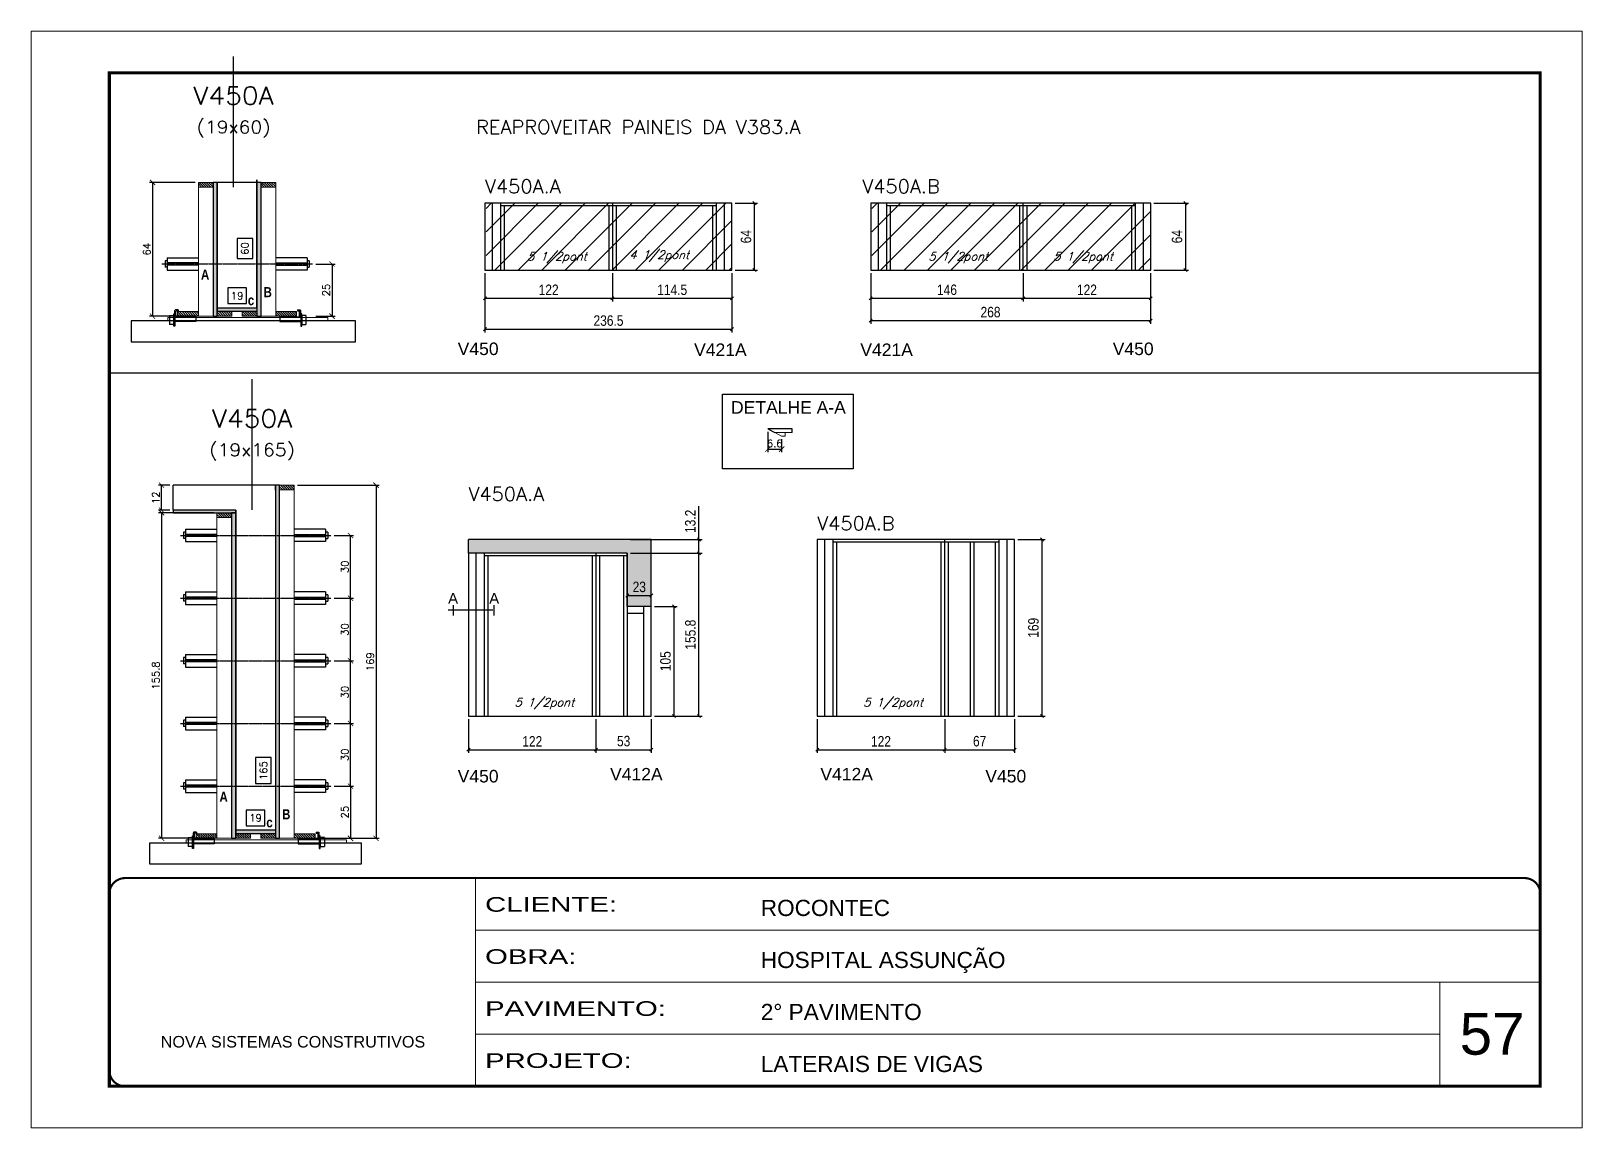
# Model space of a CAD drawing. Extents: x 137137 to 143418, y 10464 to 34486.
# Drawn here: x 137137 to 138622, y 17356 to 18406 of the extents above; entities that cross this region are included whole.
import ezdxf
from ezdxf.enums import TextEntityAlignment as Align

# ---------------------------------------------------------------- set-up
doc = ezdxf.new("R2010")
doc.units = 0
for name, pattern in [('CONTINUO', [0]), ('DASHED', [0.75, 0.5, -0.25]), ('HIDDEN', [0.375, 0.25, -0.125])]:
    doc.linetypes.add(name, pattern=pattern)
for name, color, linetype in [('5', 5, 'Continuous'), ('barrote', 251, 'Continuous'), ('COTA', 241, 'Continuous'), ('Cota Seção (2x)', 4, 'Continuous'), ('detalhes', 4, 'Continuous'), ('Painéis', 200, 'Continuous'), ('presilha', 1, 'Continuous'), ('Reaproveitamento', 251, 'Continuous'), ('SARR_2.2x7', 40, 'Continuous'), ('SARR_3.5x7', 81, 'Continuous'), ('TENSOR', 3, 'Continuous'), ('texto', 7, 'Continuous'), ('Texto de Titulo', 7, 'Continuous'), ('Texto Qtd Sarr', 242, 'Continuous')]:
    doc.layers.add(name, color=color, linetype=linetype)
for name, color, linetype, lineweight in [('CARIMBO', 255, 'Continuous', 9), ('CONCRETO', 251, 'Continuous', 25), ('Folhas', 255, 'Continuous', 9), ('Hachura', 251, 'Continuous', 9), ('Madeira', 126, 'Continuous', 18), ('Sarr 2.2x7', 40, 'Continuous', 9), ('SARRAFO DE PRESSAO', 251, 'DASHED', 9), ('SCO-___-LAJ', 2, 'Continuous', 0), ('Texto Seção', 7, 'Continuous', 15)]:
    doc.layers.add(name, color=color, linetype=linetype, lineweight=lineweight)
doc.styles.add('ARIAL', font='arial.ttf')
doc.styles.add('COTA TECNICA', font='techl___.ttf', dxfattribs={"height": 10})
doc.styles.add('REGUA-120', font='ROMANS.shx', dxfattribs={"height": 15})
doc.styles.add('Romans', font='romans.shx')
doc.styles.get("Standard").update_dxf_attribs({"font": 'arial.ttf'})
doc.styles.add('TECNICA', font='techb___.ttf', dxfattribs={"height": 10})
doc.styles.add('Tecnologia', font='')
doc.styles.get('Tecnologia').set_extended_font_data('Forgotten Futurist')
doc.dimstyles.new('Cota Seção (2x)', dxfattribs={"dimtxt": 7, "dimasz": 5, "dimexe": 3, "dimexo": 3, "dimgap": 2, "dimtad": 3, "dimdec": 1, "dimlfac": 0.5, "dimzin": 12, "dimdsep": 46, "dimtxsty": 'Romans', "dimblk": 'ARCHTICK', "dimcen": 0, "dimclrd": 4, "dimclre": 4, "dimclrt": 1, "dimadec": 1, "dimazin": 3, "dimtfac": 1, "dimtdec": 1, "dimtmove": 0, "dimatfit": 3, "dimldrblk": 'OBLIQUE', "dimfxl": 1, "dimtolj": 1, "dimtzin": 12, "dimarcsym": 0})
doc.dimstyles.new('Cota Seção interna', dxfattribs={"dimtxt": 7, "dimasz": 6, "dimexe": 0.18, "dimexo": 2, "dimgap": -4, "dimtad": 3, "dimdec": 1, "dimlfac": 0.5, "dimzin": 12, "dimdsep": 46, "dimtxsty": 'Romans', "dimblk": 'ARCHTICK', "dimcen": 0.09, "dimse1": 1, "dimse2": 1, "dimsd1": 1, "dimsd2": 1, "dimclrd": 180, "dimclre": 5, "dimclrt": 1, "dimadec": 0, "dimazin": 3, "dimtfac": 1, "dimtdec": 1, "dimtofl": 0, "dimtmove": 0, "dimatfit": 3, "dimldrblk": 'ARCHTICK', "dimfxl": 1, "dimtolj": 1, "dimtzin": 0, "dimarcsym": 0})
doc.dimstyles.new('PAINEL', dxfattribs={"dimtxt": 10, "dimasz": 3, "dimexe": 3, "dimexo": 3, "dimgap": 3, "dimtad": 1, "dimdec": 1, "dimzin": 12, "dimdsep": 46, "dimtxsty": 'COTA TECNICA', "dimblk1": 'OBLIQUE', "dimblk2": 'OBLIQUE', "dimsah": 1, "dimcen": 0.9, "dimclrd": 4, "dimclre": 4, "dimclrt": 240, "dimadec": 1, "dimazin": 3, "dimtfac": 1, "dimtdec": 1, "dimtmove": 0, "dimatfit": 3, "dimfxl": 1, "dimtolj": 1, "dimtzin": 12, "dimarcsym": 0})

msp = doc.modelspace()

# ---------------------------------------------------------------- texts
at = {"layer": '5', "linetype": 'Continuous'}
for s, rotation, p in [('V450', 0.00004, (137545.82, 18095.55)), ('V421A', 0.00004, (137772.18, 18094.64)), ('V421A', 0.00004, (137931.32, 18094.64)), ('V450', 0.00004, (138173.01, 18095.55)), ('V450', 0.00004, (137545.82, 17686.46)), ('V412A', 0.00004, (137691.73, 17688.35)), ('V412A', 359.99996, (137893.09, 17688.35)), ('V450', 359.99996, (138051, 17686.46))]:
    msp.add_text(s, height=12, rotation=rotation, dxfattribs=at).set_placement(p)
at = {"layer": '5', "color": 7, "linetype": 'Continuous'}
msp.add_text('DETALHE A-A', height=12, rotation=359.99996, dxfattribs=at).set_placement((137807.54, 18039.46))
at = {"layer": 'CARIMBO', "style": 'ARIAL'}
msp.add_text('57', height=40, dxfattribs=at).set_placement((138505.15, 17425.87))
at = {"layer": 'detalhes', "style": 'TECNICA'}
for s, p in [('A', (137300.01, 18167.81)), ('c', (137344.87, 18143.27)), ('B', (137359.97, 18150.97)), ('A', (137317.73, 17668)), ('B', (137377.69, 17651.16)), ('c', (137362.59, 17643.46))]:
    msp.add_text(s, height=9.6, dxfattribs=at).set_placement(p)
at = {"layer": 'detalhes', "color": 0, "linetype": 'Continuous', "style": 'ARIAL'}
for p in [(137541.41, 17862.71), (137580.77, 17862.71)]:
    msp.add_text('A', height=10.22, dxfattribs=at).set_placement(p, align=Align.MIDDLE_CENTER)
at = {"layer": 'texto', "color": 2, "char_height": 8, "attachment_point": 5, "style": 'Romans'}
for s, insert in [('{\\Q19;\\C256;5 1/2pont}', (137640.84, 18188.72)), ('{\\Q19;\\C256;4 1/2pont}', (137738.75, 18190.23)), ('{\\Q19;\\C256;5 1/2pont}', (138025.09, 18188.72)), ('{\\Q19;\\C256;5 1/2pont}', (138144.6, 18188.72)), ('{\\Q19;\\C256;5 1/2pont}', (137628.83, 17761.82)), ('{\\Q19;\\C256;5 1/2pont}', (137962.73, 17761.82))]:
    msp.add_mtext(s, dxfattribs=dict(at, insert=insert))
at = {"layer": 'Texto Seção', "style": 'REGUA-120', "width": 1.05}
for s, p in [('REAPROVEITAR PAINEIS DA V383.A', (137563.39, 18307.36)), ('V450A.A', (137571.91, 18250.59)), ('V450A.B', (137933.14, 18250.6)), ('V450A.A', (137556.06, 17956.01)), ('V450A.B', (137889.96, 17927.88))]:
    msp.add_text(s, height=13, dxfattribs=at).set_placement(p)

# ---------------------------------------------------------------- blocks, each defined once
blk = doc.blocks.new('9999999999')
at = {"color": 30, "linetype": 'CONTINUO'}
for p, q in [((98564.6, 34230.2), (98564.6, 34429.4)), ((98564.6, 34379.6), (99584, 34379.6)), ((98564.6, 34329.8), (99488, 34329.8)), ((99584, 34329.8), (99488, 34329.8)), ((99488, 34329.8), (99488, 34230.2)), ((98564.6, 34280), (99488, 34280))]:
    blk.add_line(p, q, dxfattribs=at)
at = {"color": 30, "linetype": 'CONTINUO', "const_width": 2}
blk.add_lwpolyline([(99584, 34230.2), (99584, 34414.4, 0.414214), (99569, 34429.4), (98229, 34429.4, 0.414214), (98214, 34414.4), (98214, 34245.2, 0.414214), (98229, 34230.2), (99584, 34230.2)], format="xyb", dxfattribs=at)
at = {"layer": 'Folhas'}
blk.add_lwpolyline([(98139, 34190.2), (99624, 34190.2), (99624, 35240.2), (98139, 35240.2)], close=True, dxfattribs=at)
at = {"layer": 'Folhas', "color": 30, "const_width": 3}
blk.add_lwpolyline([(98214, 34230.2), (99584, 34230.2), (99584, 35200.2), (98214, 35200.2)], close=True, dxfattribs=at)
at = {"color": 7, "linetype": 'Continuous', "ltscale": 5, "style": 'ARIAL'}
for s, height, p in [('ROCONTEC', 15.48, (98837.7, 34393.1)), ('HOSPITAL ASSUNÇÃO', 15.483, (98837.7, 34343.3)), ('2° PAVIMENTO', 15.483, (98837.7, 34293.5)), ('NOVA SISTEMAS CONSTRUTIVOS', 11.059, (98263.2, 34267.2)), ('LATERAIS DE VIGAS', 15.483, (98837.7, 34243.7))]:
    blk.add_text(s, height=height, dxfattribs=at).set_placement(p)
at = {"layer": 'Folhas', "color": 7, "style": 'Tecnologia', "width": 1.5}
for s, p in [('CLIENTE:', (98573.7, 34397.2)), ('OBRA:', (98573.7, 34347.3)), ('PAVIMENTO:', (98573.7, 34297.5)), ('PROJETO:', (98573.7, 34247.7))]:
    blk.add_text(s, height=14, dxfattribs=at).set_placement(p)
blk = doc.blocks.new('*D1649')
at = {"layer": 'Cota Seção (2x)', "color": 180, "lineweight": -2, "transparency": 16777216}
for p, q in [((137349.6, 18207.1), (137334.6, 18207.1)), ((137334.6, 18207.1), (137334.6, 18188.1)), ((137349.6, 18188.1), (137349.6, 18207.1)), ((137334.6, 18188.1), (137349.6, 18188.1))]:
    blk.add_line(p, q, dxfattribs=at)
at = {"layer": 'Defpoints', "color": 0, "transparency": 16777216}
for p in [(137353.6, 18260.8), (137353.6, 18260.8), (137353.6, 18140.8)]:
    blk.add_point(p, dxfattribs=at)
at = {"layer": 'Cota Seção (2x)', "color": 1, "transparency": 16777216, "insert": (137342.1, 18197.6), "char_height": 7, "attachment_point": 5, "rotation": 90, "style": 'Romans'}
blk.add_mtext('\\A1;60', dxfattribs=at)
blk = doc.blocks.new('_ArchTick')
at = {"color": 0, "linetype": 'ByBlock', "const_width": 0.15}
blk.add_lwpolyline([(-0.5, -0.5), (0.5, 0.5)], dxfattribs=at)
blk = doc.blocks.new('PRESILHA METÁLICA 1')
at = {"layer": 'presilha'}
for p, q in [((0, 13), (6, 13)), ((0, 13), (0, 0)), ((6, 0), (0, 0)), ((6, 15.5), (7.5, 15.5)), ((6, -2.5), (6, 15.5)), ((6, 13), (6, 0)), ((7.5, 10.6), (7.5, 19.9)), ((7.5, 15.5), (7.5, -2.5)), ((37.5, 4.1), (7.5, 4.1)), ((12, 21), (8.6, 21)), ((9, 11.6), (9, 18.9)), ((12, 19.5), (9.6, 19.5)), ((37.5, 11), (9.6, 11)), ((12, 21), (12, 19.5)), ((37.5, 11), (37.5, 4.1)), ((7.5, -2.5), (6, -2.5))]:
    blk.add_line(p, q, dxfattribs=at)
for centre, radius, start, end in [((8.6, 19.9), 1.14, 90, 180), ((9.6, 18.9), 0.57, 90, 180), ((9.6, 11.6), 0.57, 180, 270)]:
    blk.add_arc(centre, radius, start, end, dxfattribs=at)
blk = doc.blocks.new('*D1650')
at = {"layer": 'Cota Seção (2x)', "color": 180, "lineweight": -2, "transparency": 16777216}
for p, q in [((137343.6, 18159.8), (137325.6, 18159.8)), ((137325.6, 18159.8), (137325.6, 18144.8)), ((137343.6, 18144.8), (137343.6, 18159.8)), ((137325.6, 18144.8), (137343.6, 18144.8))]:
    blk.add_line(p, q, dxfattribs=at)
at = {"layer": 'Defpoints', "color": 0, "transparency": 16777216}
for p in [(137315.6, 18132.8), (137353.6, 18140.8), (137353.6, 18132.8)]:
    blk.add_point(p, dxfattribs=at)
at = {"layer": 'Cota Seção (2x)', "color": 1, "transparency": 16777216, "insert": (137334.6, 18152.3), "char_height": 7, "attachment_point": 5, "style": 'Romans'}
blk.add_mtext('\\A1;19', dxfattribs=at)
blk = doc.blocks.new('*D1670')
at = {"layer": 'COTA', "color": 4, "lineweight": -2, "transparency": 16777216}
for p, q in [((137294.6, 18260.8), (137250.7, 18260.8)), ((137253.7, 18260.8), (137253.7, 18132.8)), ((137294.6, 18132.8), (137250.7, 18132.8))]:
    blk.add_line(p, q, dxfattribs=at)
at = {"layer": 'Defpoints', "color": 0, "transparency": 16777216}
for p in [(137297.6, 18260.8), (137253.7, 18132.8), (137297.6, 18132.8)]:
    blk.add_point(p, dxfattribs=at)
at = {"layer": 'COTA', "color": 4, "lineweight": -2, "transparency": 16777216, "xscale": 5, "yscale": 5, "zscale": 5}
for p, rotation in [((137253.7, 18260.8), 90), ((137253.7, 18132.8), 270)]:
    blk.add_blockref('_ArchTick', p, dxfattribs=dict(at, rotation=rotation))
at = {"layer": 'COTA', "color": 1, "transparency": 16777216, "insert": (137248.2, 18196.8), "char_height": 7, "attachment_point": 5, "rotation": 90, "style": 'Romans'}
blk.add_mtext('\\A1;64', dxfattribs=at)
blk = doc.blocks.new('_Oblique')
at = {"color": 0, "linetype": 'ByBlock', "lineweight": -2}
blk.add_line((-0.5, -0.5), (0.5, 0.5), dxfattribs=at)
blk = doc.blocks.new('*D1671')
at = {"layer": 'COTA', "color": 4, "lineweight": -2, "transparency": 16777216}
for p, q in [((137409.9, 18182.7), (137428.5, 18182.7)), ((137425.5, 18182.7), (137425.5, 18132.8)), ((137409.9, 18132.8), (137428.5, 18132.8))]:
    blk.add_line(p, q, dxfattribs=at)
at = {"layer": 'Defpoints', "color": 0, "transparency": 16777216}
for p in [(137406.9, 18182.7), (137406.9, 18132.8), (137425.5, 18132.8)]:
    blk.add_point(p, dxfattribs=at)
at = {"layer": 'COTA', "color": 4, "lineweight": -2, "transparency": 16777216, "xscale": 5, "yscale": 5, "zscale": 5}
for p, rotation in [((137425.5, 18182.7), 90), ((137425.5, 18132.8), 270)]:
    blk.add_blockref('_ArchTick', p, dxfattribs=dict(at, rotation=rotation))
at = {"layer": 'COTA', "color": 1, "transparency": 16777216, "insert": (137420, 18157.8), "char_height": 7, "attachment_point": 5, "rotation": 90, "style": 'Romans'}
blk.add_mtext('\\A1;25', dxfattribs=at)
blk = doc.blocks.new('titulo1')
at = {"layer": 'Defpoints', "color": 252, "linetype": 'HIDDEN', "ltscale": 2}
blk.add_line((0, 0), (0, 125), dxfattribs=at)
at = {"layer": 'Defpoints', "style": 'Romans', "oblique": 15}
blk.add_attdef('FOLHA', text='', height=10, dxfattribs=at).set_placement((0, 15.6), align=Align.MIDDLE_CENTER)
at = {"layer": 'Texto Qtd Sarr', "color": 3, "style": 'Romans', "oblique": 15}
for tag, height, p in [('TITULO', 17, (0, 71.4)), ('SEÇÃO', 12, (0, 41.5))]:
    blk.add_attdef(tag, text='', height=height, dxfattribs=at).set_placement(p, align=Align.MIDDLE_CENTER)
blk = doc.blocks.new('*D1672')
at = {"layer": 'COTA', "color": 4, "lineweight": -2, "ltscale": 25, "transparency": 16777216}
for p, q in [((137571.9, 18173.9), (137571.9, 18146.9)), ((137693.9, 18173.9), (137693.9, 18146.9)), ((137571.9, 18149.9), (137693.9, 18149.9))]:
    blk.add_line(p, q, dxfattribs=at)
at = {"layer": 'Defpoints', "color": 0, "ltscale": 25, "transparency": 16777216}
for p in [(137571.9, 18176.9), (137693.9, 18176.9), (137693.9, 18149.9)]:
    blk.add_point(p, dxfattribs=at)
at = {"layer": 'COTA', "color": 4, "lineweight": -2, "ltscale": 25, "transparency": 16777216, "xscale": 3, "yscale": 3, "zscale": 3, "rotation": 180}
blk.add_blockref('_Oblique', (137571.9, 18149.9), dxfattribs=at)
at = {"layer": 'COTA', "color": 4, "lineweight": -2, "ltscale": 25, "transparency": 16777216, "xscale": 3, "yscale": 3, "zscale": 3}
blk.add_blockref('_Oblique', (137693.9, 18149.9), dxfattribs=at)
at = {"layer": 'COTA', "color": 240, "ltscale": 25, "transparency": 16777216, "insert": (137632.9, 18158), "char_height": 10, "attachment_point": 5, "style": 'COTA TECNICA'}
blk.add_mtext('\\A1;122', dxfattribs=at)
blk = doc.blocks.new('*D1962')
at = {"layer": 'COTA', "color": 4, "lineweight": -2, "ltscale": 25, "transparency": 16777216}
for p, q in [((137693.9, 18173.9), (137693.9, 18146.9)), ((137808.4, 18173.9), (137808.4, 18146.9)), ((137693.9, 18149.9), (137808.4, 18149.9))]:
    blk.add_line(p, q, dxfattribs=at)
at = {"layer": 'Defpoints', "color": 0, "ltscale": 25, "transparency": 16777216}
for p in [(137693.9, 18176.9), (137808.4, 18176.9), (137808.4, 18149.9)]:
    blk.add_point(p, dxfattribs=at)
at = {"layer": 'COTA', "color": 4, "lineweight": -2, "ltscale": 25, "transparency": 16777216, "xscale": 3, "yscale": 3, "zscale": 3, "rotation": 180}
blk.add_blockref('_Oblique', (137693.9, 18149.9), dxfattribs=at)
at = {"layer": 'COTA', "color": 4, "lineweight": -2, "ltscale": 25, "transparency": 16777216, "xscale": 3, "yscale": 3, "zscale": 3}
blk.add_blockref('_Oblique', (137808.4, 18149.9), dxfattribs=at)
at = {"layer": 'COTA', "color": 240, "ltscale": 25, "transparency": 16777216, "insert": (137751.2, 18158), "char_height": 10, "attachment_point": 5, "style": 'COTA TECNICA'}
blk.add_mtext('\\A1;114.5', dxfattribs=at)
blk = doc.blocks.new('*D1963')
at = {"layer": 'COTA', "color": 4, "lineweight": -2, "ltscale": 25, "transparency": 16777216}
for p, q in [((137571.9, 18173.9), (137571.9, 18117.3)), ((137808.4, 18173.9), (137808.4, 18117.3)), ((137571.9, 18120.3), (137808.4, 18120.3))]:
    blk.add_line(p, q, dxfattribs=at)
at = {"layer": 'Defpoints', "color": 0, "ltscale": 25, "transparency": 16777216}
for p in [(137571.9, 18176.9), (137808.4, 18176.9), (137808.4, 18120.3)]:
    blk.add_point(p, dxfattribs=at)
at = {"layer": 'COTA', "color": 4, "lineweight": -2, "ltscale": 25, "transparency": 16777216, "xscale": 3, "yscale": 3, "zscale": 3, "rotation": 180}
blk.add_blockref('_Oblique', (137571.9, 18120.3), dxfattribs=at)
at = {"layer": 'COTA', "color": 4, "lineweight": -2, "ltscale": 25, "transparency": 16777216, "xscale": 3, "yscale": 3, "zscale": 3}
blk.add_blockref('_Oblique', (137808.4, 18120.3), dxfattribs=at)
at = {"layer": 'COTA', "color": 240, "ltscale": 25, "transparency": 16777216, "insert": (137690.2, 18128.5), "char_height": 10, "attachment_point": 5, "style": 'COTA TECNICA'}
blk.add_mtext('\\A1;236.5', dxfattribs=at)
blk = doc.blocks.new('*D1964')
at = {"layer": 'COTA', "color": 4, "lineweight": -2, "ltscale": 25, "transparency": 16777216}
for p, q in [((137811.4, 18240.9), (137833, 18240.9)), ((137830, 18176.9), (137830, 18240.9)), ((137811.4, 18176.9), (137833, 18176.9))]:
    blk.add_line(p, q, dxfattribs=at)
at = {"layer": 'Defpoints', "color": 0, "ltscale": 25, "transparency": 16777216}
for p in [(137808.4, 18240.9), (137830, 18240.9), (137808.4, 18176.9)]:
    blk.add_point(p, dxfattribs=at)
at = {"layer": 'COTA', "color": 4, "lineweight": -2, "ltscale": 25, "transparency": 16777216, "xscale": 3, "yscale": 3, "zscale": 3}
for p, rotation in [((137830, 18240.9), 90), ((137830, 18176.9), 270)]:
    blk.add_blockref('_Oblique', p, dxfattribs=dict(at, rotation=rotation))
at = {"layer": 'COTA', "color": 240, "ltscale": 25, "transparency": 16777216, "insert": (137821.9, 18208.9), "char_height": 10, "attachment_point": 5, "rotation": 90, "style": 'COTA TECNICA'}
blk.add_mtext('\\A1;64', dxfattribs=at)
blk = doc.blocks.new('*D1965')
at = {"layer": 'COTA', "color": 4, "lineweight": -2, "ltscale": 25, "transparency": 16777216}
for p, q in [((137941.3, 18173.9), (137941.3, 18146.9)), ((138087.3, 18173.9), (138087.3, 18146.9)), ((137941.3, 18149.9), (138087.3, 18149.9))]:
    blk.add_line(p, q, dxfattribs=at)
at = {"layer": 'Defpoints', "color": 0, "ltscale": 25, "transparency": 16777216}
for p in [(137941.3, 18176.9), (138087.3, 18176.9), (138087.3, 18149.9)]:
    blk.add_point(p, dxfattribs=at)
at = {"layer": 'COTA', "color": 4, "lineweight": -2, "ltscale": 25, "transparency": 16777216, "xscale": 3, "yscale": 3, "zscale": 3, "rotation": 180}
blk.add_blockref('_Oblique', (137941.3, 18149.9), dxfattribs=at)
at = {"layer": 'COTA', "color": 4, "lineweight": -2, "ltscale": 25, "transparency": 16777216, "xscale": 3, "yscale": 3, "zscale": 3}
blk.add_blockref('_Oblique', (138087.3, 18149.9), dxfattribs=at)
at = {"layer": 'COTA', "color": 240, "ltscale": 25, "transparency": 16777216, "insert": (138014.3, 18158), "char_height": 10, "attachment_point": 5, "style": 'COTA TECNICA'}
blk.add_mtext('\\A1;146', dxfattribs=at)
blk = doc.blocks.new('*D1966')
at = {"layer": 'COTA', "color": 4, "lineweight": -2, "ltscale": 25, "transparency": 16777216}
for p, q in [((138087.3, 18173.9), (138087.3, 18146.9)), ((138209.3, 18173.9), (138209.3, 18146.9)), ((138087.3, 18149.9), (138209.3, 18149.9))]:
    blk.add_line(p, q, dxfattribs=at)
at = {"layer": 'Defpoints', "color": 0, "ltscale": 25, "transparency": 16777216}
for p in [(138087.3, 18176.9), (138209.3, 18176.9), (138209.3, 18149.9)]:
    blk.add_point(p, dxfattribs=at)
at = {"layer": 'COTA', "color": 4, "lineweight": -2, "ltscale": 25, "transparency": 16777216, "xscale": 3, "yscale": 3, "zscale": 3, "rotation": 180}
blk.add_blockref('_Oblique', (138087.3, 18149.9), dxfattribs=at)
at = {"layer": 'COTA', "color": 4, "lineweight": -2, "ltscale": 25, "transparency": 16777216, "xscale": 3, "yscale": 3, "zscale": 3}
blk.add_blockref('_Oblique', (138209.3, 18149.9), dxfattribs=at)
at = {"layer": 'COTA', "color": 240, "ltscale": 25, "transparency": 16777216, "insert": (138148.3, 18158), "char_height": 10, "attachment_point": 5, "style": 'COTA TECNICA'}
blk.add_mtext('\\A1;122', dxfattribs=at)
blk = doc.blocks.new('*D1967')
at = {"layer": 'COTA', "color": 4, "lineweight": -2, "ltscale": 25, "transparency": 16777216}
for p, q in [((137941.3, 18173.9), (137941.3, 18125.5)), ((138209.3, 18173.9), (138209.3, 18125.5)), ((137941.3, 18128.5), (138209.3, 18128.5))]:
    blk.add_line(p, q, dxfattribs=at)
at = {"layer": 'Defpoints', "color": 0, "ltscale": 25, "transparency": 16777216}
for p in [(137941.3, 18176.9), (138209.3, 18176.9), (138209.3, 18128.5)]:
    blk.add_point(p, dxfattribs=at)
at = {"layer": 'COTA', "color": 4, "lineweight": -2, "ltscale": 25, "transparency": 16777216, "xscale": 3, "yscale": 3, "zscale": 3, "rotation": 180}
blk.add_blockref('_Oblique', (137941.3, 18128.5), dxfattribs=at)
at = {"layer": 'COTA', "color": 4, "lineweight": -2, "ltscale": 25, "transparency": 16777216, "xscale": 3, "yscale": 3, "zscale": 3}
blk.add_blockref('_Oblique', (138209.3, 18128.5), dxfattribs=at)
at = {"layer": 'COTA', "color": 240, "ltscale": 25, "transparency": 16777216, "insert": (138056, 18136.6), "char_height": 10, "attachment_point": 5, "style": 'COTA TECNICA'}
blk.add_mtext('\\A1;268', dxfattribs=at)
blk = doc.blocks.new('*D1968')
at = {"layer": 'COTA', "color": 4, "lineweight": -2, "ltscale": 25, "transparency": 16777216}
for p, q in [((138212.3, 18240.9), (138245.7, 18240.9)), ((138242.7, 18240.9), (138242.7, 18176.9)), ((138212.3, 18176.9), (138245.7, 18176.9))]:
    blk.add_line(p, q, dxfattribs=at)
at = {"layer": 'Defpoints', "color": 0, "ltscale": 25, "transparency": 16777216}
for p in [(138209.3, 18240.9), (138209.3, 18176.9), (138242.7, 18176.9)]:
    blk.add_point(p, dxfattribs=at)
at = {"layer": 'COTA', "color": 4, "lineweight": -2, "ltscale": 25, "transparency": 16777216, "xscale": 3, "yscale": 3, "zscale": 3}
for p, rotation in [((138242.7, 18240.9), 90), ((138242.7, 18176.9), 270)]:
    blk.add_blockref('_Oblique', p, dxfattribs=dict(at, rotation=rotation))
at = {"layer": 'COTA', "color": 240, "ltscale": 25, "transparency": 16777216, "insert": (138234.6, 18208.9), "char_height": 10, "attachment_point": 5, "rotation": 90, "style": 'COTA TECNICA'}
blk.add_mtext('\\A1;64', dxfattribs=at)
blk = doc.blocks.new('*D1673')
at = {"layer": 'Cota Seção (2x)', "color": 180, "lineweight": -2, "transparency": 16777216}
for p, q in [((137367.3, 17710.3), (137352.3, 17710.3)), ((137352.3, 17710.3), (137352.3, 17685.3)), ((137367.3, 17685.3), (137367.3, 17710.3)), ((137352.3, 17685.3), (137367.3, 17685.3))]:
    blk.add_line(p, q, dxfattribs=at)
at = {"layer": 'Defpoints', "color": 0, "transparency": 16777216}
for p in [(137371.3, 17971), (137371.3, 17971), (137371.3, 17641)]:
    blk.add_point(p, dxfattribs=at)
at = {"layer": 'Cota Seção (2x)', "color": 1, "transparency": 16777216, "insert": (137359.8, 17697.8), "char_height": 7, "attachment_point": 5, "rotation": 90, "style": 'Romans'}
blk.add_mtext('\\A1;165', dxfattribs=at)
blk = doc.blocks.new('*D1666')
at = {"layer": 'Cota Seção (2x)', "color": 180, "lineweight": -2, "transparency": 16777216}
for p, q in [((137361.3, 17660), (137343.3, 17660)), ((137343.3, 17660), (137343.3, 17645)), ((137361.3, 17645), (137361.3, 17660)), ((137343.3, 17645), (137361.3, 17645))]:
    blk.add_line(p, q, dxfattribs=at)
at = {"layer": 'Defpoints', "color": 0, "transparency": 16777216}
for p in [(137333.3, 17633), (137371.3, 17641), (137371.3, 17633)]:
    blk.add_point(p, dxfattribs=at)
at = {"layer": 'Cota Seção (2x)', "color": 1, "transparency": 16777216, "insert": (137352.3, 17652.5), "char_height": 7, "attachment_point": 5, "style": 'Romans'}
blk.add_mtext('\\A1;19', dxfattribs=at)
blk = doc.blocks.new('*D1667')
at = {"layer": 'COTA', "color": 4, "lineweight": -2, "transparency": 16777216}
for p, q in [((137312.3, 17944.6), (137259.3, 17944.6)), ((137262.3, 17944.6), (137262.3, 17633)), ((137312.3, 17633), (137259.3, 17633))]:
    blk.add_line(p, q, dxfattribs=at)
at = {"layer": 'Defpoints', "color": 0, "transparency": 16777216}
for p in [(137315.3, 17944.6), (137262.3, 17633), (137315.3, 17633)]:
    blk.add_point(p, dxfattribs=at)
at = {"layer": 'COTA', "color": 4, "lineweight": -2, "transparency": 16777216, "xscale": 5, "yscale": 5, "zscale": 5}
for p, rotation in [((137262.3, 17944.6), 90), ((137262.3, 17633), 270)]:
    blk.add_blockref('_ArchTick', p, dxfattribs=dict(at, rotation=rotation))
at = {"layer": 'COTA', "color": 1, "transparency": 16777216, "insert": (137256.8, 17788.8), "char_height": 7, "attachment_point": 5, "rotation": 90, "style": 'Romans'}
blk.add_mtext('\\A1;155.8', dxfattribs=at)
blk = doc.blocks.new('*D1668')
at = {"layer": 'COTA', "color": 4, "lineweight": -2, "transparency": 16777216}
for p, q in [((137427.6, 17682.9), (137446.2, 17682.9)), ((137443.2, 17682.9), (137443.2, 17633)), ((137427.6, 17633), (137446.2, 17633))]:
    blk.add_line(p, q, dxfattribs=at)
at = {"layer": 'Defpoints', "color": 0, "transparency": 16777216}
for p in [(137424.6, 17682.9), (137424.6, 17633), (137443.2, 17633)]:
    blk.add_point(p, dxfattribs=at)
at = {"layer": 'COTA', "color": 4, "lineweight": -2, "transparency": 16777216, "xscale": 5, "yscale": 5, "zscale": 5}
for p, rotation in [((137443.2, 17682.9), 90), ((137443.2, 17633), 270)]:
    blk.add_blockref('_ArchTick', p, dxfattribs=dict(at, rotation=rotation))
at = {"layer": 'COTA', "color": 1, "transparency": 16777216, "insert": (137437.7, 17658), "char_height": 7, "attachment_point": 5, "rotation": 90, "style": 'Romans'}
blk.add_mtext('\\A1;25', dxfattribs=at)
blk = doc.blocks.new('*D1969')
at = {"layer": 'COTA', "color": 4, "lineweight": -2, "transparency": 16777216}
for p, q in [((137427.6, 17742.9), (137446.2, 17742.9)), ((137443.2, 17682.9), (137443.2, 17742.9)), ((137427.6, 17682.9), (137446.2, 17682.9))]:
    blk.add_line(p, q, dxfattribs=at)
at = {"layer": 'Defpoints', "color": 0, "transparency": 16777216}
for p in [(137424.6, 17742.9), (137443.2, 17742.9), (137424.6, 17682.9)]:
    blk.add_point(p, dxfattribs=at)
at = {"layer": 'COTA', "color": 4, "lineweight": -2, "transparency": 16777216, "xscale": 5, "yscale": 5, "zscale": 5}
for p, rotation in [((137443.2, 17742.9), 90), ((137443.2, 17682.9), 270)]:
    blk.add_blockref('_ArchTick', p, dxfattribs=dict(at, rotation=rotation))
at = {"layer": 'COTA', "color": 1, "transparency": 16777216, "insert": (137437.7, 17712.9), "char_height": 7, "attachment_point": 5, "rotation": 90, "style": 'Romans'}
blk.add_mtext('\\A1;30', dxfattribs=at)
blk = doc.blocks.new('*D1970')
at = {"layer": 'COTA', "color": 4, "lineweight": -2, "transparency": 16777216}
for p, q in [((137427.6, 17802.9), (137446.2, 17802.9)), ((137443.2, 17742.9), (137443.2, 17802.9)), ((137427.6, 17742.9), (137446.2, 17742.9))]:
    blk.add_line(p, q, dxfattribs=at)
at = {"layer": 'Defpoints', "color": 0, "transparency": 16777216}
for p in [(137424.6, 17802.9), (137443.2, 17802.9), (137424.6, 17742.9)]:
    blk.add_point(p, dxfattribs=at)
at = {"layer": 'COTA', "color": 4, "lineweight": -2, "transparency": 16777216, "xscale": 5, "yscale": 5, "zscale": 5}
for p, rotation in [((137443.2, 17802.9), 90), ((137443.2, 17742.9), 270)]:
    blk.add_blockref('_ArchTick', p, dxfattribs=dict(at, rotation=rotation))
at = {"layer": 'COTA', "color": 1, "transparency": 16777216, "insert": (137437.7, 17772.9), "char_height": 7, "attachment_point": 5, "rotation": 90, "style": 'Romans'}
blk.add_mtext('\\A1;30', dxfattribs=at)
blk = doc.blocks.new('*D1971')
at = {"layer": 'COTA', "color": 4, "lineweight": -2, "transparency": 16777216}
for p, q in [((137427.6, 17862.9), (137446.2, 17862.9)), ((137443.2, 17802.9), (137443.2, 17862.9)), ((137427.6, 17802.9), (137446.2, 17802.9))]:
    blk.add_line(p, q, dxfattribs=at)
at = {"layer": 'Defpoints', "color": 0, "transparency": 16777216}
for p in [(137424.6, 17862.9), (137443.2, 17862.9), (137424.6, 17802.9)]:
    blk.add_point(p, dxfattribs=at)
at = {"layer": 'COTA', "color": 4, "lineweight": -2, "transparency": 16777216, "xscale": 5, "yscale": 5, "zscale": 5}
for p, rotation in [((137443.2, 17862.9), 90), ((137443.2, 17802.9), 270)]:
    blk.add_blockref('_ArchTick', p, dxfattribs=dict(at, rotation=rotation))
at = {"layer": 'COTA', "color": 1, "transparency": 16777216, "insert": (137437.7, 17832.9), "char_height": 7, "attachment_point": 5, "rotation": 90, "style": 'Romans'}
blk.add_mtext('\\A1;30', dxfattribs=at)
blk = doc.blocks.new('*D1972')
at = {"layer": 'COTA', "color": 4, "lineweight": -2, "transparency": 16777216}
for p, q in [((137427.6, 17922.9), (137446.2, 17922.9)), ((137443.2, 17862.9), (137443.2, 17922.9)), ((137427.6, 17862.9), (137446.2, 17862.9))]:
    blk.add_line(p, q, dxfattribs=at)
at = {"layer": 'Defpoints', "color": 0, "transparency": 16777216}
for p in [(137424.6, 17922.9), (137443.2, 17922.9), (137424.6, 17862.9)]:
    blk.add_point(p, dxfattribs=at)
at = {"layer": 'COTA', "color": 4, "lineweight": -2, "transparency": 16777216, "xscale": 5, "yscale": 5, "zscale": 5}
for p, rotation in [((137443.2, 17922.9), 90), ((137443.2, 17862.9), 270)]:
    blk.add_blockref('_ArchTick', p, dxfattribs=dict(at, rotation=rotation))
at = {"layer": 'COTA', "color": 1, "transparency": 16777216, "insert": (137437.7, 17892.9), "char_height": 7, "attachment_point": 5, "rotation": 90, "style": 'Romans'}
blk.add_mtext('\\A1;30', dxfattribs=at)
blk = doc.blocks.new('*D1669')
at = {"layer": 'COTA', "color": 4, "lineweight": -2, "transparency": 16777216}
for p, q in [((137842.8, 18022), (137842.8, 18002.5)), ((137856, 18014.9), (137856, 18002.5)), ((137842.8, 18005.5), (137856, 18005.5))]:
    blk.add_line(p, q, dxfattribs=at)
at = {"layer": 'Defpoints', "color": 0, "transparency": 16777216}
for p in [(137842.8, 18025), (137856, 18017.9), (137856, 18005.5)]:
    blk.add_point(p, dxfattribs=at)
at = {"layer": 'COTA', "color": 4, "lineweight": -2, "transparency": 16777216, "xscale": 5, "yscale": 5, "zscale": 5, "rotation": 180}
blk.add_blockref('_ArchTick', (137842.8, 18005.5), dxfattribs=at)
at = {"layer": 'COTA', "color": 4, "lineweight": -2, "transparency": 16777216, "xscale": 5, "yscale": 5, "zscale": 5}
blk.add_blockref('_ArchTick', (137856, 18005.5), dxfattribs=at)
at = {"layer": 'COTA', "color": 1, "transparency": 16777216, "insert": (137849.4, 18011), "char_height": 7, "attachment_point": 5, "style": 'Romans'}
blk.add_mtext('\\A1;6.6', dxfattribs=at)
blk = doc.blocks.new('*D1973')
at = {"layer": 'COTA', "color": 4, "lineweight": -2, "ltscale": 25, "transparency": 16777216}
for p, q in [((137556.2, 17747), (137556.2, 17714.8)), ((137678.2, 17747), (137678.2, 17714.8)), ((137556.2, 17717.8), (137678.2, 17717.8))]:
    blk.add_line(p, q, dxfattribs=at)
at = {"layer": 'Defpoints', "color": 0, "ltscale": 25, "transparency": 16777216}
for p in [(137556.2, 17750), (137678.2, 17750), (137678.2, 17717.8)]:
    blk.add_point(p, dxfattribs=at)
at = {"layer": 'COTA', "color": 4, "lineweight": -2, "ltscale": 25, "transparency": 16777216, "xscale": 3, "yscale": 3, "zscale": 3, "rotation": 180}
blk.add_blockref('_Oblique', (137556.2, 17717.8), dxfattribs=at)
at = {"layer": 'COTA', "color": 4, "lineweight": -2, "ltscale": 25, "transparency": 16777216, "xscale": 3, "yscale": 3, "zscale": 3}
blk.add_blockref('_Oblique', (137678.2, 17717.8), dxfattribs=at)
at = {"layer": 'COTA', "color": 240, "ltscale": 25, "transparency": 16777216, "insert": (137617.2, 17725.8), "char_height": 10, "attachment_point": 5, "style": 'COTA TECNICA'}
blk.add_mtext('\\A1;122', dxfattribs=at)
blk = doc.blocks.new('*D1974')
at = {"layer": 'COTA', "color": 4, "lineweight": -2, "ltscale": 25, "transparency": 16777216}
for p, q in [((137678.2, 17747), (137678.2, 17714.8)), ((137731.2, 17747), (137731.2, 17714.8)), ((137678.2, 17717.8), (137731.2, 17717.8))]:
    blk.add_line(p, q, dxfattribs=at)
at = {"layer": 'Defpoints', "color": 0, "ltscale": 25, "transparency": 16777216}
for p in [(137678.2, 17750), (137731.2, 17750), (137731.2, 17717.8)]:
    blk.add_point(p, dxfattribs=at)
at = {"layer": 'COTA', "color": 4, "lineweight": -2, "ltscale": 25, "transparency": 16777216, "xscale": 3, "yscale": 3, "zscale": 3, "rotation": 180}
blk.add_blockref('_Oblique', (137678.2, 17717.8), dxfattribs=at)
at = {"layer": 'COTA', "color": 4, "lineweight": -2, "ltscale": 25, "transparency": 16777216, "xscale": 3, "yscale": 3, "zscale": 3}
blk.add_blockref('_Oblique', (137731.2, 17717.8), dxfattribs=at)
at = {"layer": 'COTA', "color": 240, "ltscale": 25, "transparency": 16777216, "insert": (137704.7, 17726), "char_height": 10, "attachment_point": 5, "style": 'COTA TECNICA'}
blk.add_mtext('\\A1;53', dxfattribs=at)
blk = doc.blocks.new('*D1975')
at = {"layer": 'COTA', "color": 4, "lineweight": -2, "ltscale": 25, "transparency": 16777216}
for p, q in [((137711.2, 17905.8), (137779.8, 17905.8)), ((137776.8, 17750), (137776.8, 17905.8)), ((137734.2, 17750), (137779.8, 17750))]:
    blk.add_line(p, q, dxfattribs=at)
at = {"layer": 'Defpoints', "color": 0, "ltscale": 25, "transparency": 16777216}
for p in [(137708.2, 17905.8), (137776.8, 17905.8), (137731.2, 17750)]:
    blk.add_point(p, dxfattribs=at)
at = {"layer": 'COTA', "color": 4, "lineweight": -2, "ltscale": 25, "transparency": 16777216, "xscale": 3, "yscale": 3, "zscale": 3}
for p, rotation in [((137776.8, 17905.8), 90), ((137776.8, 17750), 270)]:
    blk.add_blockref('_Oblique', p, dxfattribs=dict(at, rotation=rotation))
at = {"layer": 'COTA', "color": 240, "ltscale": 25, "transparency": 16777216, "insert": (137768.7, 17827.9), "char_height": 10, "attachment_point": 5, "rotation": 90, "style": 'COTA TECNICA'}
blk.add_mtext('\\A1;155.8', dxfattribs=at)
blk = doc.blocks.new('*D1976')
at = {"layer": 'COTA', "color": 4, "lineweight": -2, "ltscale": 25, "transparency": 16777216}
for p, q in [((137734.2, 17855), (137755.9, 17855)), ((137752.9, 17855), (137752.9, 17750)), ((137734.2, 17750), (137755.9, 17750))]:
    blk.add_line(p, q, dxfattribs=at)
at = {"layer": 'Defpoints', "color": 0, "ltscale": 25, "transparency": 16777216}
for p in [(137731.2, 17855), (137731.2, 17750), (137752.9, 17750)]:
    blk.add_point(p, dxfattribs=at)
at = {"layer": 'COTA', "color": 4, "lineweight": -2, "ltscale": 25, "transparency": 16777216, "xscale": 3, "yscale": 3, "zscale": 3}
for p, rotation in [((137752.9, 17855), 90), ((137752.9, 17750), 270)]:
    blk.add_blockref('_Oblique', p, dxfattribs=dict(at, rotation=rotation))
at = {"layer": 'COTA', "color": 240, "ltscale": 25, "transparency": 16777216, "insert": (137744.8, 17802.5), "char_height": 10, "attachment_point": 5, "rotation": 90, "style": 'COTA TECNICA'}
blk.add_mtext('\\A1;105', dxfattribs=at)
blk = doc.blocks.new('*D1977')
at = {"layer": 'COTA', "color": 4, "lineweight": -2, "ltscale": 25, "transparency": 16777216}
for p, q in [((137708.2, 17858), (137708.2, 17868.4)), ((137708.2, 17865.4), (137731.2, 17865.4)), ((137731.2, 17858), (137731.2, 17868.4))]:
    blk.add_line(p, q, dxfattribs=at)
at = {"layer": 'Defpoints', "color": 0, "ltscale": 25, "transparency": 16777216}
for p in [(137731.2, 17865.4), (137708.2, 17855), (137731.2, 17855)]:
    blk.add_point(p, dxfattribs=at)
at = {"layer": 'COTA', "color": 4, "lineweight": -2, "ltscale": 25, "transparency": 16777216, "xscale": 3, "yscale": 3, "zscale": 3, "rotation": 180}
blk.add_blockref('_Oblique', (137708.2, 17865.4), dxfattribs=at)
at = {"layer": 'COTA', "color": 4, "lineweight": -2, "ltscale": 25, "transparency": 16777216, "xscale": 3, "yscale": 3, "zscale": 3}
blk.add_blockref('_Oblique', (137731.2, 17865.4), dxfattribs=at)
at = {"layer": 'COTA', "color": 240, "ltscale": 25, "transparency": 16777216, "insert": (137719.7, 17873.6), "char_height": 10, "attachment_point": 5, "style": 'COTA TECNICA'}
blk.add_mtext('\\A1;23', dxfattribs=at)
blk = doc.blocks.new('*D1978')
at = {"layer": 'COTA', "color": 4, "lineweight": -2, "ltscale": 25, "transparency": 16777216}
for p, q in [((137890.1, 17747), (137890.1, 17714.8)), ((138012.1, 17747), (138012.1, 17714.8)), ((137890.1, 17717.8), (138012.1, 17717.8))]:
    blk.add_line(p, q, dxfattribs=at)
at = {"layer": 'Defpoints', "color": 0, "ltscale": 25, "transparency": 16777216}
for p in [(137890.1, 17750), (138012.1, 17750), (138012.1, 17717.8)]:
    blk.add_point(p, dxfattribs=at)
at = {"layer": 'COTA', "color": 4, "lineweight": -2, "ltscale": 25, "transparency": 16777216, "xscale": 3, "yscale": 3, "zscale": 3, "rotation": 180}
blk.add_blockref('_Oblique', (137890.1, 17717.8), dxfattribs=at)
at = {"layer": 'COTA', "color": 4, "lineweight": -2, "ltscale": 25, "transparency": 16777216, "xscale": 3, "yscale": 3, "zscale": 3}
blk.add_blockref('_Oblique', (138012.1, 17717.8), dxfattribs=at)
at = {"layer": 'COTA', "color": 240, "ltscale": 25, "transparency": 16777216, "insert": (137951.1, 17725.8), "char_height": 10, "attachment_point": 5, "style": 'COTA TECNICA'}
blk.add_mtext('\\A1;122', dxfattribs=at)
blk = doc.blocks.new('*D1979')
at = {"layer": 'COTA', "color": 4, "lineweight": -2, "ltscale": 25, "transparency": 16777216}
for p, q in [((138012.1, 17747), (138012.1, 17714.8)), ((138079.1, 17747), (138079.1, 17714.8)), ((138012.1, 17717.8), (138079.1, 17717.8))]:
    blk.add_line(p, q, dxfattribs=at)
at = {"layer": 'Defpoints', "color": 0, "ltscale": 25, "transparency": 16777216}
for p in [(138012.1, 17750), (138079.1, 17750), (138079.1, 17717.8)]:
    blk.add_point(p, dxfattribs=at)
at = {"layer": 'COTA', "color": 4, "lineweight": -2, "ltscale": 25, "transparency": 16777216, "xscale": 3, "yscale": 3, "zscale": 3, "rotation": 180}
blk.add_blockref('_Oblique', (138012.1, 17717.8), dxfattribs=at)
at = {"layer": 'COTA', "color": 4, "lineweight": -2, "ltscale": 25, "transparency": 16777216, "xscale": 3, "yscale": 3, "zscale": 3}
blk.add_blockref('_Oblique', (138079.1, 17717.8), dxfattribs=at)
at = {"layer": 'COTA', "color": 240, "ltscale": 25, "transparency": 16777216, "insert": (138045.6, 17725.9), "char_height": 10, "attachment_point": 5, "style": 'COTA TECNICA'}
blk.add_mtext('\\A1;67', dxfattribs=at)
blk = doc.blocks.new('*D1980')
at = {"layer": 'COTA', "color": 4, "lineweight": -2, "ltscale": 25, "transparency": 16777216}
for p, q in [((138082.1, 17919), (138108.3, 17919)), ((138105.3, 17750), (138105.3, 17919)), ((138082.1, 17750), (138108.3, 17750))]:
    blk.add_line(p, q, dxfattribs=at)
at = {"layer": 'Defpoints', "color": 0, "ltscale": 25, "transparency": 16777216}
for p in [(138079.1, 17919), (138105.3, 17919), (138079.1, 17750)]:
    blk.add_point(p, dxfattribs=at)
at = {"layer": 'COTA', "color": 4, "lineweight": -2, "ltscale": 25, "transparency": 16777216, "xscale": 3, "yscale": 3, "zscale": 3}
for p, rotation in [((138105.3, 17919), 90), ((138105.3, 17750), 270)]:
    blk.add_blockref('_Oblique', p, dxfattribs=dict(at, rotation=rotation))
at = {"layer": 'COTA', "color": 240, "ltscale": 25, "transparency": 16777216, "insert": (138097.1, 17834.5), "char_height": 10, "attachment_point": 5, "rotation": 90, "style": 'COTA TECNICA'}
blk.add_mtext('\\A1;169', dxfattribs=at)
blk = doc.blocks.new('*D1981')
at = {"layer": 'COTA', "color": 4, "lineweight": -2, "ltscale": 25, "transparency": 16777216}
for p, q in [((137776.8, 17919), (137776.8, 17950.8)), ((137711.2, 17919), (137779.8, 17919)), ((137776.8, 17905.8), (137776.8, 17919)), ((137711.2, 17905.8), (137779.8, 17905.8))]:
    blk.add_line(p, q, dxfattribs=at)
at = {"layer": 'Defpoints', "color": 0, "ltscale": 25, "transparency": 16777216}
for p in [(137708.2, 17919), (137776.8, 17919), (137708.2, 17905.8)]:
    blk.add_point(p, dxfattribs=at)
at = {"layer": 'COTA', "color": 4, "lineweight": -2, "ltscale": 25, "transparency": 16777216, "xscale": 3, "yscale": 3, "zscale": 3}
for p, rotation in [((137776.8, 17919), 90), ((137776.8, 17905.8), 270)]:
    blk.add_blockref('_Oblique', p, dxfattribs=dict(at, rotation=rotation))
at = {"layer": 'COTA', "color": 240, "ltscale": 25, "transparency": 16777216, "insert": (137768.6, 17936.4), "char_height": 10, "attachment_point": 5, "rotation": 90, "style": 'COTA TECNICA'}
blk.add_mtext('\\A1;13.2', dxfattribs=at)
blk = doc.blocks.new('*D1982')
at = {"layer": 'COTA', "color": 4, "lineweight": -2, "transparency": 16777216}
for p, q in [((137270.3, 17971), (137259.3, 17971)), ((137262.3, 17947), (137262.3, 17971)), ((137270.3, 17947), (137259.3, 17947))]:
    blk.add_line(p, q, dxfattribs=at)
at = {"layer": 'Defpoints', "color": 0, "transparency": 16777216}
for p in [(137262.3, 17971), (137273.3, 17971), (137273.3, 17947)]:
    blk.add_point(p, dxfattribs=at)
at = {"layer": 'COTA', "color": 4, "lineweight": -2, "transparency": 16777216, "xscale": 5, "yscale": 5, "zscale": 5}
for p, rotation in [((137262.3, 17971), 90), ((137262.3, 17947), 270)]:
    blk.add_blockref('_ArchTick', p, dxfattribs=dict(at, rotation=rotation))
at = {"layer": 'COTA', "color": 1, "transparency": 16777216, "insert": (137256.8, 17959), "char_height": 7, "attachment_point": 5, "rotation": 90, "style": 'Romans'}
blk.add_mtext('\\A1;12', dxfattribs=at)
blk = doc.blocks.new('*D1983')
at = {"layer": 'COTA', "color": 4, "lineweight": -2, "transparency": 16777216}
for p, q in [((137392.3, 17971), (137470.6, 17971)), ((137467.6, 17971), (137467.6, 17633)), ((137392.3, 17633), (137470.6, 17633))]:
    blk.add_line(p, q, dxfattribs=at)
at = {"layer": 'Defpoints', "color": 0, "transparency": 16777216}
for p in [(137389.3, 17971), (137389.3, 17633), (137467.6, 17633)]:
    blk.add_point(p, dxfattribs=at)
at = {"layer": 'COTA', "color": 4, "lineweight": -2, "transparency": 16777216, "xscale": 5, "yscale": 5, "zscale": 5}
for p, rotation in [((137467.6, 17971), 90), ((137467.6, 17633), 270)]:
    blk.add_blockref('_ArchTick', p, dxfattribs=dict(at, rotation=rotation))
at = {"layer": 'COTA', "color": 1, "transparency": 16777216, "insert": (137462.1, 17802), "char_height": 7, "attachment_point": 5, "rotation": 90, "style": 'Romans'}
blk.add_mtext('\\A1;169', dxfattribs=at)

# ---------------------------------------------------------------- dimensions: what is measured, and where the dimension line sits
at = {"layer": 'COTA'}
for base, p1, p2, picture, middle in [((137253.74, 18132.78), (137297.61, 18260.78), (137297.61, 18132.78), '*D1670', (137248.24, 18196.78)), ((137425.47, 18132.78), (137406.91, 18182.75), (137406.91, 18132.78), '*D1671', (137419.97, 18157.76)), ((137262.31, 17970.97), (137273.34, 17946.97), (137273.34, 17970.97), '*D1982', (137256.81, 17958.97)), ((137467.63, 17632.97), (137389.34, 17970.97), (137389.34, 17632.97), '*D1983', (137462.13, 17801.97)), ((137262.31, 17632.97), (137315.34, 17944.57), (137315.34, 17632.97), '*D1667', (137256.81, 17788.77)), ((137443.19, 17922.94), (137424.64, 17862.94), (137424.64, 17922.94), '*D1972', (137437.69, 17892.94)), ((137443.19, 17862.94), (137424.64, 17802.94), (137424.64, 17862.94), '*D1971', (137437.69, 17832.94)), ((137443.19, 17802.94), (137424.64, 17742.94), (137424.64, 17802.94), '*D1970', (137437.69, 17772.94)), ((137443.19, 17742.94), (137424.64, 17682.94), (137424.64, 17742.94), '*D1969', (137437.69, 17712.94)), ((137443.19, 17632.97), (137424.64, 17682.94), (137424.64, 17632.97), '*D1668', (137437.69, 17657.95))]:
    dim = msp.add_linear_dim(base=base, p1=p1, p2=p2, angle=90, dimstyle='Cota Seção (2x)', dxfattribs=at)
    dim.commit()
    dim.dimension.update_dxf_attribs({"geometry": picture, "text_midpoint": middle})
at = {"layer": 'COTA', "ltscale": 25}
for base, p1, p2, picture, middle in [((137829.95, 18240.94), (137808.43, 18176.94), (137808.43, 18240.94), '*D1964', (137821.85, 18208.94)), ((138242.71, 18176.94), (138209.32, 18240.94), (138209.32, 18176.94), '*D1968', (138234.61, 18208.94)), ((137776.83, 17919.03), (137708.17, 17905.83), (137708.17, 17919.03), '*D1981', (137768.61, 17936.4)), ((138105.25, 17919.03), (138079.07, 17750.03), (138079.07, 17919.03), '*D1980', (138097.12, 17834.53)), ((137776.83, 17905.83), (137731.17, 17750.03), (137708.17, 17905.83), '*D1975', (137768.7, 17827.93)), ((137752.95, 17750.03), (137731.17, 17855.03), (137731.17, 17750.03), '*D1976', (137744.84, 17802.53))]:
    dim = msp.add_linear_dim(base=base, p1=p1, p2=p2, angle=90, dimstyle='PAINEL', dxfattribs=at)
    dim.commit()
    dim.dimension.update_dxf_attribs({"geometry": picture, "text_midpoint": middle})
for base, p1, p2, picture, middle in [((137693.93, 18149.92), (137571.93, 18176.94), (137693.93, 18176.94), '*D1672', (137632.93, 18157.98)), ((137808.43, 18120.29), (137571.93, 18176.94), (137808.43, 18176.94), '*D1963', (137690.18, 18128.51)), ((137808.43, 18149.92), (137693.93, 18176.94), (137808.43, 18176.94), '*D1962', (137751.18, 18158.03)), ((138087.32, 18149.92), (137941.32, 18176.94), (138087.32, 18176.94), '*D1965', (138014.32, 18158.02)), ((138209.32, 18149.92), (138087.32, 18176.94), (138209.32, 18176.94), '*D1966', (138148.32, 18157.98)), ((137731.17, 17865.42), (137708.17, 17855.03), (137731.17, 17855.03), '*D1977', (137719.67, 17873.64)), ((137678.17, 17717.77), (137556.17, 17750.03), (137678.17, 17750.03), '*D1973', (137617.17, 17725.83)), ((138012.07, 17717.77), (137890.07, 17750.03), (138012.07, 17750.03), '*D1978', (137951.07, 17725.83))]:
    dim = msp.add_linear_dim(base=base, p1=p1, p2=p2, dimstyle='PAINEL', dxfattribs=at)
    dim.commit()
    dim.dimension.update_dxf_attribs({"geometry": picture, "text_midpoint": middle})
dim = msp.add_linear_dim(base=(138209.32, 18128.51), p1=(137941.32, 18176.94), p2=(138209.32, 18176.94), dimstyle='PAINEL', dxfattribs=at)
dim.commit()
dim.dimension.update_dxf_attribs({"geometry": '*D1967', "text_midpoint": (138055.97, 18128.51), "dimtype": 160})
at = {"layer": 'COTA'}
dim = msp.add_linear_dim(base=(137855.97, 18005.47), p1=(137842.77, 18024.95), p2=(137855.97, 18017.91), dimstyle='Cota Seção (2x)', dxfattribs=at)
dim.commit()
dim.dimension.update_dxf_attribs({"geometry": '*D1669', "text_midpoint": (137849.37, 18005.47), "dimtype": 160})
at = {"layer": 'COTA', "ltscale": 25}
for base, p1, p2, picture, middle in [((137731.17, 17717.77), (137678.17, 17750.03), (137731.17, 17750.03), '*D1974', (137704.67, 17725.99)), ((138079.07, 17717.77), (138012.07, 17750.03), (138079.07, 17750.03), '*D1979', (138045.57, 17725.87))]:
    dim = msp.add_linear_dim(base=base, p1=p1, p2=p2, dimstyle='PAINEL', override={"dimtmove": 1}, dxfattribs=at)
    dim.commit()
    dim.dimension.update_dxf_attribs({"geometry": picture, "text_midpoint": middle})
at = {"layer": 'Cota Seção (2x)'}
for base, p1, p2, picture, middle in [((137353.61, 18260.78), (137353.61, 18140.78), (137353.61, 18260.78), '*D1649', (137353.61, 18197.61)), ((137371.34, 17970.97), (137371.34, 17640.97), (137371.34, 17970.97), '*D1673', (137371.34, 17697.8))]:
    dim = msp.add_linear_dim(base=base, p1=p1, p2=p2, angle=90, dimstyle='Cota Seção interna', dxfattribs=at)
    dim.commit()
    dim.dimension.update_dxf_attribs({"geometry": picture, "text_midpoint": middle, "dimtype": 160})
for base, p1, p2, picture, middle in [((137353.61, 18140.78), (137315.61, 18132.78), (137353.61, 18132.78), '*D1650', (137334.61, 18152.28)), ((137371.34, 17640.97), (137333.34, 17632.97), (137371.34, 17632.97), '*D1666', (137352.34, 17652.47))]:
    dim = msp.add_linear_dim(base=base, p1=p1, p2=p2, dimstyle='Cota Seção interna', dxfattribs=at)
    dim.commit()
    dim.dimension.update_dxf_attribs({"geometry": picture, "text_midpoint": middle})

# ---------------------------------------------------------------- hatches: boundary and pattern name
at = {"layer": 'COTA', "linetype": 'ByBlock'}
h = msp.add_hatch(dxfattribs=at)
h.set_pattern_fill('AR-CONC', color=256, scale=0.03)
h.paths.add_polyline_path([(137708.17, 17855.03), (137731.17, 17855.03), (137731.17, 17919.03), (137556.17, 17919.03), (137556.17, 17905.83), (137708.17, 17905.83)])
at = {"layer": 'Hachura'}
h = msp.add_hatch(dxfattribs=at)
h.set_pattern_fill('ANSI31', color=256, scale=0.5, angle=270, style=0)
h.set_pattern_definition([(315, (160203.4308, 9953.1335), (1.12253202, 1.12253202), [])])
h.paths.add_polyline_path([(137297.61, 18256.38), (137297.61, 18260.78), (137311.61, 18260.78), (137311.61, 18256.38)])
h = msp.add_hatch(color=256, dxfattribs=at)
h.dxf.hatch_style = 1
h.paths.add_polyline_path([(137315.61, 18260.78), (137311.61, 18260.78), (137311.61, 18132.78), (137315.61, 18132.78)])
h = msp.add_hatch(color=256, dxfattribs=at)
h.dxf.hatch_style = 1
h.paths.add_polyline_path([(137357.61, 18260.78), (137353.61, 18260.78), (137353.61, 18132.78), (137357.61, 18132.78)])
h = msp.add_hatch(dxfattribs=at)
h.set_pattern_fill('ANSI31', color=256, scale=0.5, angle=270, style=0)
h.set_pattern_definition([(315, (160263.4308, 9953.1335), (1.12253202, 1.12253202), [])])
h.paths.add_polyline_path([(137357.61, 18256.38), (137357.61, 18260.78), (137371.61, 18260.78), (137371.61, 18256.38)])
h = msp.add_hatch(dxfattribs=at)
h.set_pattern_fill('ANSI31', color=256, scale=0.5, angle=270, style=0)
h.set_pattern_definition([(315, (160169.4308, 9903.1335), (1.12253202, 1.12253202), [])])
h.paths.add_polyline_path([(137297.61, 18132.78), (137297.61, 18137.18), (137277.61, 18137.18), (137277.61, 18132.78)])
h = msp.add_hatch(color=256, dxfattribs=at)
h.dxf.hatch_style = 1
h.paths.add_polyline_path([(137315.61, 18137.18), (137315.61, 18140.78), (137353.61, 18140.78), (137353.61, 18137.18)])
h = msp.add_hatch(dxfattribs=at)
h.set_pattern_fill('ANSI31', color=256, scale=0.5, angle=270, style=0)
h.set_pattern_definition([(315, (160272.2329, 9903.1335), (1.12253202, 1.12253202), [])])
h.paths.add_polyline_path([(137315.61, 18132.78), (137315.61, 18137.18), (137329.61, 18137.18), (137329.61, 18132.78)])
h = msp.add_hatch(dxfattribs=at)
h.set_pattern_fill('ANSI31', color=256, scale=0.5, angle=270, style=0)
h.set_pattern_definition([(315, (160272.2308, 9903.1335), (1.12253202, 1.12253202), [])])
h.paths.add_polyline_path([(137353.61, 18132.78), (137353.61, 18137.18), (137339.61, 18137.18), (137339.61, 18132.78)])
h = msp.add_hatch(dxfattribs=at)
h.set_pattern_fill('ANSI31', color=256, scale=0.5, angle=270, style=0)
h.set_pattern_definition([(315, (160263.4308, 9903.1335), (1.12253202, 1.12253202), [])])
h.paths.add_polyline_path([(137391.61, 18132.78), (137391.61, 18137.18), (137371.61, 18137.18), (137371.61, 18132.78)])
h = msp.add_hatch(color=256, dxfattribs=at)
h.dxf.hatch_style = 1
h.paths.add_polyline_path([(137375.34, 17970.97), (137371.34, 17970.97), (137371.34, 17632.97), (137375.34, 17632.97)])
h = msp.add_hatch(dxfattribs=at)
h.set_pattern_fill('ANSI31', color=256, scale=0.5, angle=270, style=0)
h.set_pattern_definition([(315, (160281.1567, 9663.3234), (1.12253202, 1.12253202), [])])
h.paths.add_polyline_path([(137375.34, 17966.57), (137375.34, 17970.97), (137389.34, 17970.97), (137389.34, 17966.57)])
h = msp.add_hatch(color=256, dxfattribs=at)
h.dxf.hatch_style = 1
h.paths.add_polyline_path([(137333.34, 17944.57), (137333.34, 17946.97), (137273.34, 17946.97), (137273.34, 17944.57)])
h = msp.add_hatch(dxfattribs=at)
h.set_pattern_fill('ANSI31', color=256, scale=0.5, angle=270, style=0)
h.set_pattern_definition([(315, (160221.1567, 9636.9234), (1.12253202, 1.12253202), [])])
h.paths.add_polyline_path([(137315.34, 17940.17), (137315.34, 17944.57), (137329.34, 17944.57), (137329.34, 17940.17)])
h = msp.add_hatch(color=256, dxfattribs=at)
h.dxf.hatch_style = 1
h.paths.add_polyline_path([(137333.34, 17944.57), (137329.34, 17944.57), (137329.34, 17632.97), (137333.34, 17632.97)])
h = msp.add_hatch(dxfattribs=at)
h.set_pattern_fill('ANSI31', color=256, scale=0.5, angle=270, style=0)
h.set_pattern_definition([(315, (160187.1567, 9403.3234), (1.12253202, 1.12253202), [])])
h.paths.add_polyline_path([(137315.34, 17632.97), (137315.34, 17637.37), (137295.34, 17637.37), (137295.34, 17632.97)])
h = msp.add_hatch(color=256, dxfattribs=at)
h.dxf.hatch_style = 1
h.paths.add_polyline_path([(137333.34, 17637.37), (137333.34, 17640.97), (137371.34, 17640.97), (137371.34, 17637.37)])
h = msp.add_hatch(dxfattribs=at)
h.set_pattern_fill('ANSI31', color=256, scale=0.5, angle=270, style=0)
h.set_pattern_definition([(315, (160289.9588, 9403.3234), (1.12253202, 1.12253202), [])])
h.paths.add_polyline_path([(137333.34, 17632.97), (137333.34, 17637.37), (137347.34, 17637.37), (137347.34, 17632.97)])
h = msp.add_hatch(dxfattribs=at)
h.set_pattern_fill('ANSI31', color=256, scale=0.5, angle=270, style=0)
h.set_pattern_definition([(315, (160289.9567, 9403.3234), (1.12253202, 1.12253202), [])])
h.paths.add_polyline_path([(137371.34, 17632.97), (137371.34, 17637.37), (137357.34, 17637.37), (137357.34, 17632.97)])
h = msp.add_hatch(dxfattribs=at)
h.set_pattern_fill('ANSI31', color=256, scale=0.5, angle=270, style=0)
h.set_pattern_definition([(315, (160281.1567, 9403.3234), (1.12253202, 1.12253202), [])])
h.paths.add_polyline_path([(137409.34, 17632.97), (137409.34, 17637.37), (137389.34, 17637.37), (137389.34, 17632.97)])
at = {"layer": 'Reaproveitamento', "ltscale": 25}
h = msp.add_hatch(dxfattribs=at)
h.set_pattern_fill('ANSI31', color=256, scale=5)
h.set_pattern_definition([(45, (-3016.805, -851.016), (-11.2253202, 11.2253202), [])])
h.paths.add_polyline_path([(137808.43, 18176.94), (137808.43, 18240.94), (137572.93, 18240.94), (137572.93, 18176.94)])
h = msp.add_hatch(dxfattribs=at)
h.set_pattern_fill('ANSI31', color=256, scale=5)
h.set_pattern_definition([(45, (-2647.413, -851.016), (-11.2253202, 11.2253202), [])])
h.paths.add_polyline_path([(138209.32, 18176.94), (138209.32, 18240.94), (137942.32, 18240.94), (137942.32, 18176.94)])

# ---------------------------------------------------------------- linework, layer by layer
at = {"ltscale": 3}
for p, q in [((137265.61, 18185.75), (137265.61, 18179.75)), ((137267.61, 18185.75), (137265.61, 18185.75)), ((137267.61, 18179.75), (137265.61, 18179.75)), ((137267.61, 18188.75), (137267.61, 18176.75)), ((137267.61, 18188.75), (137297.61, 18188.75)), ((137297.61, 18183.75), (137267.61, 18183.75)), ((137297.61, 18181.75), (137267.61, 18181.75)), ((137267.61, 18176.75), (137297.61, 18176.75)), ((137401.61, 18188.75), (137371.61, 18188.75)), ((137371.61, 18183.75), (137401.61, 18183.75)), ((137371.61, 18181.75), (137401.61, 18181.75)), ((137401.61, 18176.75), (137371.61, 18176.75)), ((137401.61, 18188.75), (137401.61, 18176.75)), ((137403.61, 18185.75), (137401.61, 18185.75)), ((137401.61, 18179.75), (137403.61, 18179.75)), ((137403.61, 18185.75), (137403.61, 18179.75)), ((137283.34, 17925.94), (137283.34, 17919.94)), ((137285.34, 17925.94), (137283.34, 17925.94)), ((137285.34, 17928.94), (137285.34, 17916.94)), ((137285.34, 17928.94), (137315.34, 17928.94)), ((137419.34, 17928.94), (137389.34, 17928.94)), ((137419.34, 17928.94), (137419.34, 17916.94)), ((137421.34, 17925.94), (137419.34, 17925.94)), ((137421.34, 17925.94), (137421.34, 17919.94)), ((137285.34, 17919.94), (137283.34, 17919.94)), ((137315.34, 17923.94), (137285.34, 17923.94)), ((137315.34, 17921.94), (137285.34, 17921.94)), ((137285.34, 17916.94), (137315.34, 17916.94)), ((137389.34, 17923.94), (137419.34, 17923.94)), ((137389.34, 17921.94), (137419.34, 17921.94)), ((137419.34, 17916.94), (137389.34, 17916.94)), ((137419.34, 17919.94), (137421.34, 17919.94)), ((137283.34, 17865.94), (137283.34, 17859.94)), ((137285.34, 17865.94), (137283.34, 17865.94)), ((137285.34, 17868.94), (137285.34, 17856.94)), ((137285.34, 17868.94), (137315.34, 17868.94)), ((137419.34, 17868.94), (137389.34, 17868.94)), ((137419.34, 17868.94), (137419.34, 17856.94)), ((137421.34, 17865.94), (137419.34, 17865.94)), ((137421.34, 17865.94), (137421.34, 17859.94)), ((137285.34, 17859.94), (137283.34, 17859.94)), ((137315.34, 17863.94), (137285.34, 17863.94)), ((137315.34, 17861.94), (137285.34, 17861.94)), ((137285.34, 17856.94), (137315.34, 17856.94)), ((137389.34, 17863.94), (137419.34, 17863.94)), ((137389.34, 17861.94), (137419.34, 17861.94)), ((137419.34, 17856.94), (137389.34, 17856.94)), ((137419.34, 17859.94), (137421.34, 17859.94)), ((137283.34, 17805.94), (137283.34, 17799.94)), ((137285.34, 17805.94), (137283.34, 17805.94)), ((137285.34, 17808.94), (137285.34, 17796.94)), ((137285.34, 17808.94), (137315.34, 17808.94)), ((137419.34, 17808.94), (137389.34, 17808.94)), ((137419.34, 17808.94), (137419.34, 17796.94)), ((137421.34, 17805.94), (137419.34, 17805.94)), ((137421.34, 17805.94), (137421.34, 17799.94)), ((137285.34, 17799.94), (137283.34, 17799.94)), ((137315.34, 17803.94), (137285.34, 17803.94)), ((137315.34, 17801.94), (137285.34, 17801.94)), ((137285.34, 17796.94), (137315.34, 17796.94)), ((137389.34, 17803.94), (137419.34, 17803.94)), ((137389.34, 17801.94), (137419.34, 17801.94)), ((137419.34, 17796.94), (137389.34, 17796.94)), ((137419.34, 17799.94), (137421.34, 17799.94)), ((137283.34, 17745.94), (137283.34, 17739.94)), ((137285.34, 17745.94), (137283.34, 17745.94)), ((137285.34, 17748.94), (137285.34, 17736.94)), ((137285.34, 17748.94), (137315.34, 17748.94)), ((137419.34, 17748.94), (137389.34, 17748.94)), ((137419.34, 17748.94), (137419.34, 17736.94)), ((137421.34, 17745.94), (137419.34, 17745.94)), ((137421.34, 17745.94), (137421.34, 17739.94)), ((137285.34, 17739.94), (137283.34, 17739.94)), ((137315.34, 17743.94), (137285.34, 17743.94)), ((137315.34, 17741.94), (137285.34, 17741.94)), ((137285.34, 17736.94), (137315.34, 17736.94)), ((137389.34, 17743.94), (137419.34, 17743.94)), ((137389.34, 17741.94), (137419.34, 17741.94)), ((137419.34, 17736.94), (137389.34, 17736.94)), ((137419.34, 17739.94), (137421.34, 17739.94)), ((137285.34, 17688.94), (137285.34, 17676.94)), ((137285.34, 17688.94), (137315.34, 17688.94)), ((137419.34, 17688.94), (137389.34, 17688.94)), ((137419.34, 17688.94), (137419.34, 17676.94)), ((137283.34, 17685.94), (137283.34, 17679.94)), ((137285.34, 17685.94), (137283.34, 17685.94)), ((137285.34, 17679.94), (137283.34, 17679.94)), ((137315.34, 17683.94), (137285.34, 17683.94)), ((137315.34, 17681.94), (137285.34, 17681.94)), ((137285.34, 17676.94), (137315.34, 17676.94)), ((137389.34, 17683.94), (137419.34, 17683.94)), ((137389.34, 17681.94), (137419.34, 17681.94)), ((137419.34, 17676.94), (137389.34, 17676.94)), ((137421.34, 17685.94), (137419.34, 17685.94)), ((137419.34, 17679.94), (137421.34, 17679.94)), ((137421.34, 17685.94), (137421.34, 17679.94))]:
    msp.add_line(p, q, dxfattribs=at)
at = {"ltscale": 25}
msp.add_lwpolyline([(137799.28, 18058.09), (137924.62, 18058.09), (137924.62, 17986.53), (137799.28, 17986.53)], close=True, dxfattribs=at)
at = {"layer": 'barrote'}
for points in [[(137233.13, 18108.24), (137448.1, 18108.24), (137448.1, 18128.24), (137233.13, 18128.24)], [(137250.85, 17608.43), (137453.82, 17608.43), (137453.82, 17628.43), (137250.85, 17628.43)]]:
    msp.add_lwpolyline(points, close=True, dxfattribs=at)
at = {"layer": 'CONCRETO'}
for p, q in [((137371.34, 17970.97), (137273.34, 17970.97)), ((137273.34, 17946.97), (137273.34, 17970.97)), ((137333.34, 17970.97), (137333.34, 17970.97)), ((137371.34, 17970.97), (137371.34, 17968.6)), ((137371.34, 17966.2), (137371.34, 17970.97)), ((137371.34, 17970.97), (137371.34, 17970.97)), ((137371.34, 17968.6), (137371.34, 17966.2)), ((137333.34, 17946.97), (137333.34, 17637.37)), ((137333.34, 17946.97), (137333.34, 17946.97)), ((137333.34, 17637.37), (137333.34, 17640.97)), ((137333.34, 17640.97), (137371.34, 17640.97)), ((137333.34, 17637.37), (137333.34, 17637.37))]:
    msp.add_line(p, q, dxfattribs=at)
msp.add_lwpolyline([(137315.61, 18236.78), (137315.61, 18137.18), (137315.61, 18137.18), (137315.61, 18140.78), (137353.61, 18140.78), (137353.61, 18263.18), (137353.61, 18258.41), (137353.61, 18256.01), (137353.61, 18260.78), (137353.61, 18260.78), (137315.61, 18260.78), (137315.61, 18260.78), (137315.61, 18236.78)], close=True, dxfattribs=at)
at = {"layer": 'COTA', "linetype": 'ByBlock'}
for p, q in [((137212.29, 18078.64), (138582.29, 18078.64)), ((137731.17, 17919.03), (137556.17, 17919.03)), ((137556.17, 17905.83), (137556.17, 17919.03)), ((137731.17, 17855.03), (137731.17, 17919.03))]:
    msp.add_line(p, q, dxfattribs=at)
at = {"layer": 'detalhes'}
for p, q in [((137579.58, 17851.29), (137536.61, 17851.29)), ((137541.61, 17856.29), (137541.61, 17846.29)), ((137580.58, 17856.29), (137580.58, 17846.29))]:
    msp.add_line(p, q, dxfattribs=at)
at = {"layer": 'Madeira'}
for points in [[(137297.61, 18256.38), (137297.61, 18260.78), (137311.61, 18260.78), (137311.61, 18256.38)], [(137297.61, 18260.78), (137311.61, 18260.78), (137311.61, 18132.78), (137297.61, 18132.78)], [(137357.61, 18256.38), (137357.61, 18260.78), (137371.61, 18260.78), (137371.61, 18256.38)], [(137357.61, 18260.78), (137371.61, 18260.78), (137371.61, 18132.78), (137357.61, 18132.78)], [(137297.61, 18132.78), (137297.61, 18137.18), (137277.61, 18137.18), (137277.61, 18132.78)], [(137315.61, 18132.78), (137315.61, 18137.18), (137329.61, 18137.18), (137329.61, 18132.78)], [(137353.61, 18132.78), (137353.61, 18137.18), (137339.61, 18137.18), (137339.61, 18132.78)], [(137391.61, 18132.78), (137391.61, 18137.18), (137371.61, 18137.18), (137371.61, 18132.78)], [(137375.34, 17966.57), (137375.34, 17970.97), (137389.34, 17970.97), (137389.34, 17966.57)], [(137375.34, 17970.97), (137389.34, 17970.97), (137389.34, 17632.97), (137375.34, 17632.97)], [(137315.34, 17940.17), (137315.34, 17944.57), (137329.34, 17944.57), (137329.34, 17940.17)], [(137315.34, 17944.57), (137329.34, 17944.57), (137329.34, 17632.97), (137315.34, 17632.97)], [(137315.34, 17632.97), (137315.34, 17637.37), (137295.34, 17637.37), (137295.34, 17632.97)], [(137333.34, 17632.97), (137333.34, 17637.37), (137347.34, 17637.37), (137347.34, 17632.97)], [(137371.34, 17632.97), (137371.34, 17637.37), (137357.34, 17637.37), (137357.34, 17632.97)], [(137409.34, 17632.97), (137409.34, 17637.37), (137389.34, 17637.37), (137389.34, 17632.97)]]:
    msp.add_lwpolyline(points, close=True, dxfattribs=at)
at = {"layer": 'Painéis', "ltscale": 25}
for p, q in [((137808.43, 18240.94), (137571.93, 18240.94)), ((137571.93, 18240.94), (137571.93, 18176.94)), ((137693.93, 18240.94), (137693.93, 18176.94)), ((137808.43, 18176.94), (137808.43, 18240.94)), ((138209.32, 18240.94), (137941.32, 18240.94)), ((137941.32, 18240.94), (137941.32, 18176.94)), ((138087.32, 18176.94), (138087.32, 18240.94)), ((138209.32, 18176.94), (138209.32, 18240.94)), ((137571.93, 18176.94), (137808.43, 18176.94)), ((137941.32, 18176.94), (138209.32, 18176.94)), ((138079.07, 17919.03), (137890.07, 17919.03)), ((137890.07, 17919.03), (137890.07, 17750.03)), ((138012.07, 17919.03), (138012.07, 17750.03)), ((138079.07, 17750.03), (138079.07, 17919.03)), ((137708.17, 17905.83), (137556.17, 17905.83)), ((137556.17, 17905.83), (137556.17, 17750.03)), ((137678.17, 17905.83), (137678.17, 17750.03)), ((137708.17, 17855.03), (137708.17, 17905.83)), ((137731.17, 17855.03), (137708.17, 17855.03)), ((137731.17, 17750.03), (137731.17, 17855.03)), ((137556.17, 17750.03), (137731.17, 17750.03)), ((137890.07, 17750.03), (138079.07, 17750.03))]:
    msp.add_line(p, q, dxfattribs=at)
at = {"layer": 'Painéis', "linetype": 'ByBlock'}
for p, q in [((137842.77, 18024.95), (137849.51, 18021.35)), ((137866.05, 18024.95), (137842.77, 18024.95)), ((137866.05, 18021.35), (137866.05, 18024.95))]:
    msp.add_line(p, q, dxfattribs=at)
at = {"layer": 'Painéis'}
for points in [[(137315.61, 18260.78), (137311.61, 18260.78), (137311.61, 18132.78), (137315.61, 18132.78)], [(137357.61, 18260.78), (137353.61, 18260.78), (137353.61, 18132.78), (137357.61, 18132.78)], [(137315.61, 18137.18), (137315.61, 18140.78), (137353.61, 18140.78), (137353.61, 18137.18)], [(137375.34, 17970.97), (137371.34, 17970.97), (137371.34, 17632.97), (137375.34, 17632.97)], [(137333.34, 17944.57), (137333.34, 17946.97), (137273.34, 17946.97), (137273.34, 17944.57)], [(137333.34, 17944.57), (137329.34, 17944.57), (137329.34, 17632.97), (137333.34, 17632.97)], [(137333.34, 17637.37), (137333.34, 17640.97), (137371.34, 17640.97), (137371.34, 17637.37)]]:
    msp.add_lwpolyline(points, close=True, dxfattribs=at)
at = {"layer": 'Sarr 2.2x7'}
for p, q in [((137849.51, 18021.35), (137866.05, 18021.35)), ((137849.51, 18021.35), (137855.97, 18017.91)), ((137855.97, 18017.91), (137859.49, 18017.91)), ((137859.49, 18017.91), (137859.49, 18021.35))]:
    msp.add_line(p, q, dxfattribs=at)
at = {"layer": 'SARR_2.2x7', "linetype": 'Continuous'}
for p, q in [((137578.93, 18240.94), (137578.93, 18176.94)), ((137586.93, 18238.74), (137693.93, 18238.74)), ((137693.93, 18238.74), (137793.43, 18238.74)), ((137801.43, 18176.94), (137801.43, 18240.94)), ((137948.32, 18240.94), (137948.32, 18176.94)), ((137956.32, 18238.74), (138087.32, 18238.74)), ((138087.32, 18238.74), (138194.32, 18238.74)), ((138202.32, 18176.94), (138202.32, 18240.94)), ((137897.07, 17919.03), (137897.07, 17750.03)), ((137905.07, 17916.83), (138012.07, 17916.83)), ((138012.07, 17916.83), (138064.07, 17916.83)), ((138072.07, 17750.03), (138072.07, 17919.03)), ((137563.17, 17905.83), (137563.17, 17750.03)), ((137571.17, 17903.63), (137678.17, 17903.63)), ((137678.17, 17903.63), (137708.17, 17903.63)), ((137724.17, 17750.03), (137724.17, 17855.03)), ((137724.17, 17848.03), (137708.17, 17848.03))]:
    msp.add_line(p, q, dxfattribs=at)
at = {"layer": 'SARR_3.5x7'}
for p, q in [((137586.93, 18240.94), (137586.93, 18176.94)), ((137590.43, 18238.74), (137590.43, 18176.94)), ((137690.43, 18238.74), (137690.43, 18176.94)), ((137697.43, 18238.74), (137697.43, 18176.94)), ((137789.93, 18238.74), (137789.93, 18176.94)), ((137793.43, 18240.94), (137793.43, 18176.94)), ((137956.32, 18240.94), (137956.32, 18176.94)), ((137959.82, 18238.74), (137959.82, 18176.94)), ((138083.82, 18238.74), (138083.82, 18176.94)), ((138090.82, 18238.74), (138090.82, 18176.94)), ((138190.82, 18238.74), (138190.82, 18176.94)), ((138194.32, 18240.94), (138194.32, 18176.94)), ((137905.07, 17919.03), (137905.07, 17750.03)), ((137908.57, 17916.84), (137908.57, 17750.03)), ((138008.57, 17916.84), (138008.57, 17750.03)), ((138015.57, 17916.84), (138015.57, 17750.03)), ((138036.6, 17916.83), (138036.6, 17750.03)), ((138040.1, 17916.83), (138040.1, 17750.03)), ((138060.57, 17916.83), (138060.57, 17750.03)), ((138064.07, 17919.03), (138064.07, 17750.03)), ((137571.17, 17905.83), (137571.17, 17750.03)), ((137574.67, 17903.64), (137574.67, 17750.03)), ((137674.67, 17903.64), (137674.67, 17750.03)), ((137681.67, 17903.64), (137681.67, 17750.03)), ((137704.67, 17903.63), (137704.67, 17750.03)), ((137708.17, 17905.83), (137708.17, 17750.03))]:
    msp.add_line(p, q, dxfattribs=at)
at = {"layer": 'SCO-___-LAJ', "color": 1}
for points in [[(137268.25, 18131.44), (137421.55, 18131.44), (137421.55, 18128.24), (137268.25, 18128.24)], [(137285.98, 17631.63), (137439.28, 17631.63), (137439.28, 17628.43), (137285.98, 17628.43)]]:
    msp.add_lwpolyline(points, close=True, dxfattribs=at)
at = {"layer": 'TENSOR', "linetype": 'HIDDEN', "ltscale": 0.5}
for p, q in [((137262.61, 18182.75), (137406.91, 18182.75)), ((137280.34, 17922.94), (137424.64, 17922.94)), ((137280.34, 17862.94), (137424.64, 17862.94)), ((137280.34, 17802.94), (137424.64, 17802.94)), ((137280.34, 17742.94), (137424.64, 17742.94)), ((137280.34, 17682.94), (137424.64, 17682.94))]:
    msp.add_line(p, q, dxfattribs=at)

# ---------------------------------------------------------------- block references
at = {"layer": 'presilha', "yscale": 0.6666666666666666, "zscale": 0.6666666666666666}
for p, xscale in [((137270.03, 18124.81), 0.6666666666666666), ((137400.48, 18124.81), -0.6666666666666666), ((137287.76, 17625), 0.6666666666666666), ((137418.2, 17625), -0.6666666666666666)]:
    msp.add_blockref('PRESILHA METÁLICA 1', p, dxfattribs=dict(at, xscale=xscale))
at = {"layer": 'SARRAFO DE PRESSAO', "color": 6, "linetype": 'ByBlock'}
msp.add_blockref('9999999999', (38998.31, -16834.48), dxfattribs=at)
at = {"layer": 'Texto Seção'}
ref = msp.add_blockref('titulo1', (137331.22, 18256.34), dxfattribs=at)
ref.add_attrib('TITULO', 'V450A', dxfattribs={"layer": 'Texto de Titulo', "color": 7, "height": 17, "style": 'Romans', "width": 1.1}).set_placement((137331.22, 18343.84), align=Align.MIDDLE_CENTER)
ref.add_attrib('SEÇÃO', '(19x60)', dxfattribs={"layer": 'Texto de Titulo', "color": 7, "height": 12, "style": 'Romans', "width": 1.1}).set_placement((137331.22, 18313.84), align=Align.MIDDLE_CENTER)
ref = msp.add_blockref('titulo1', (137348.95, 17947.36), dxfattribs=at)
ref.add_attrib('TITULO', 'V450A', dxfattribs={"layer": 'Texto de Titulo', "color": 7, "height": 17, "style": 'Romans', "width": 1.1}).set_placement((137348.95, 18034.86), align=Align.MIDDLE_CENTER)
ref.add_attrib('SEÇÃO', '(19x165)', dxfattribs={"layer": 'Texto de Titulo', "color": 7, "height": 12, "style": 'Romans', "width": 1.1}).set_placement((137348.95, 18004.86), align=Align.MIDDLE_CENTER)

msp.set_redraw_order([(e.dxf.handle, doc.entitydb.next_handle()) for e in msp.query("TEXT MTEXT ATTDEF DIMENSION ARC_DIMENSION")])  # texts and dimensions are drawn at this point

doc.saveas('drawing.dxf')
